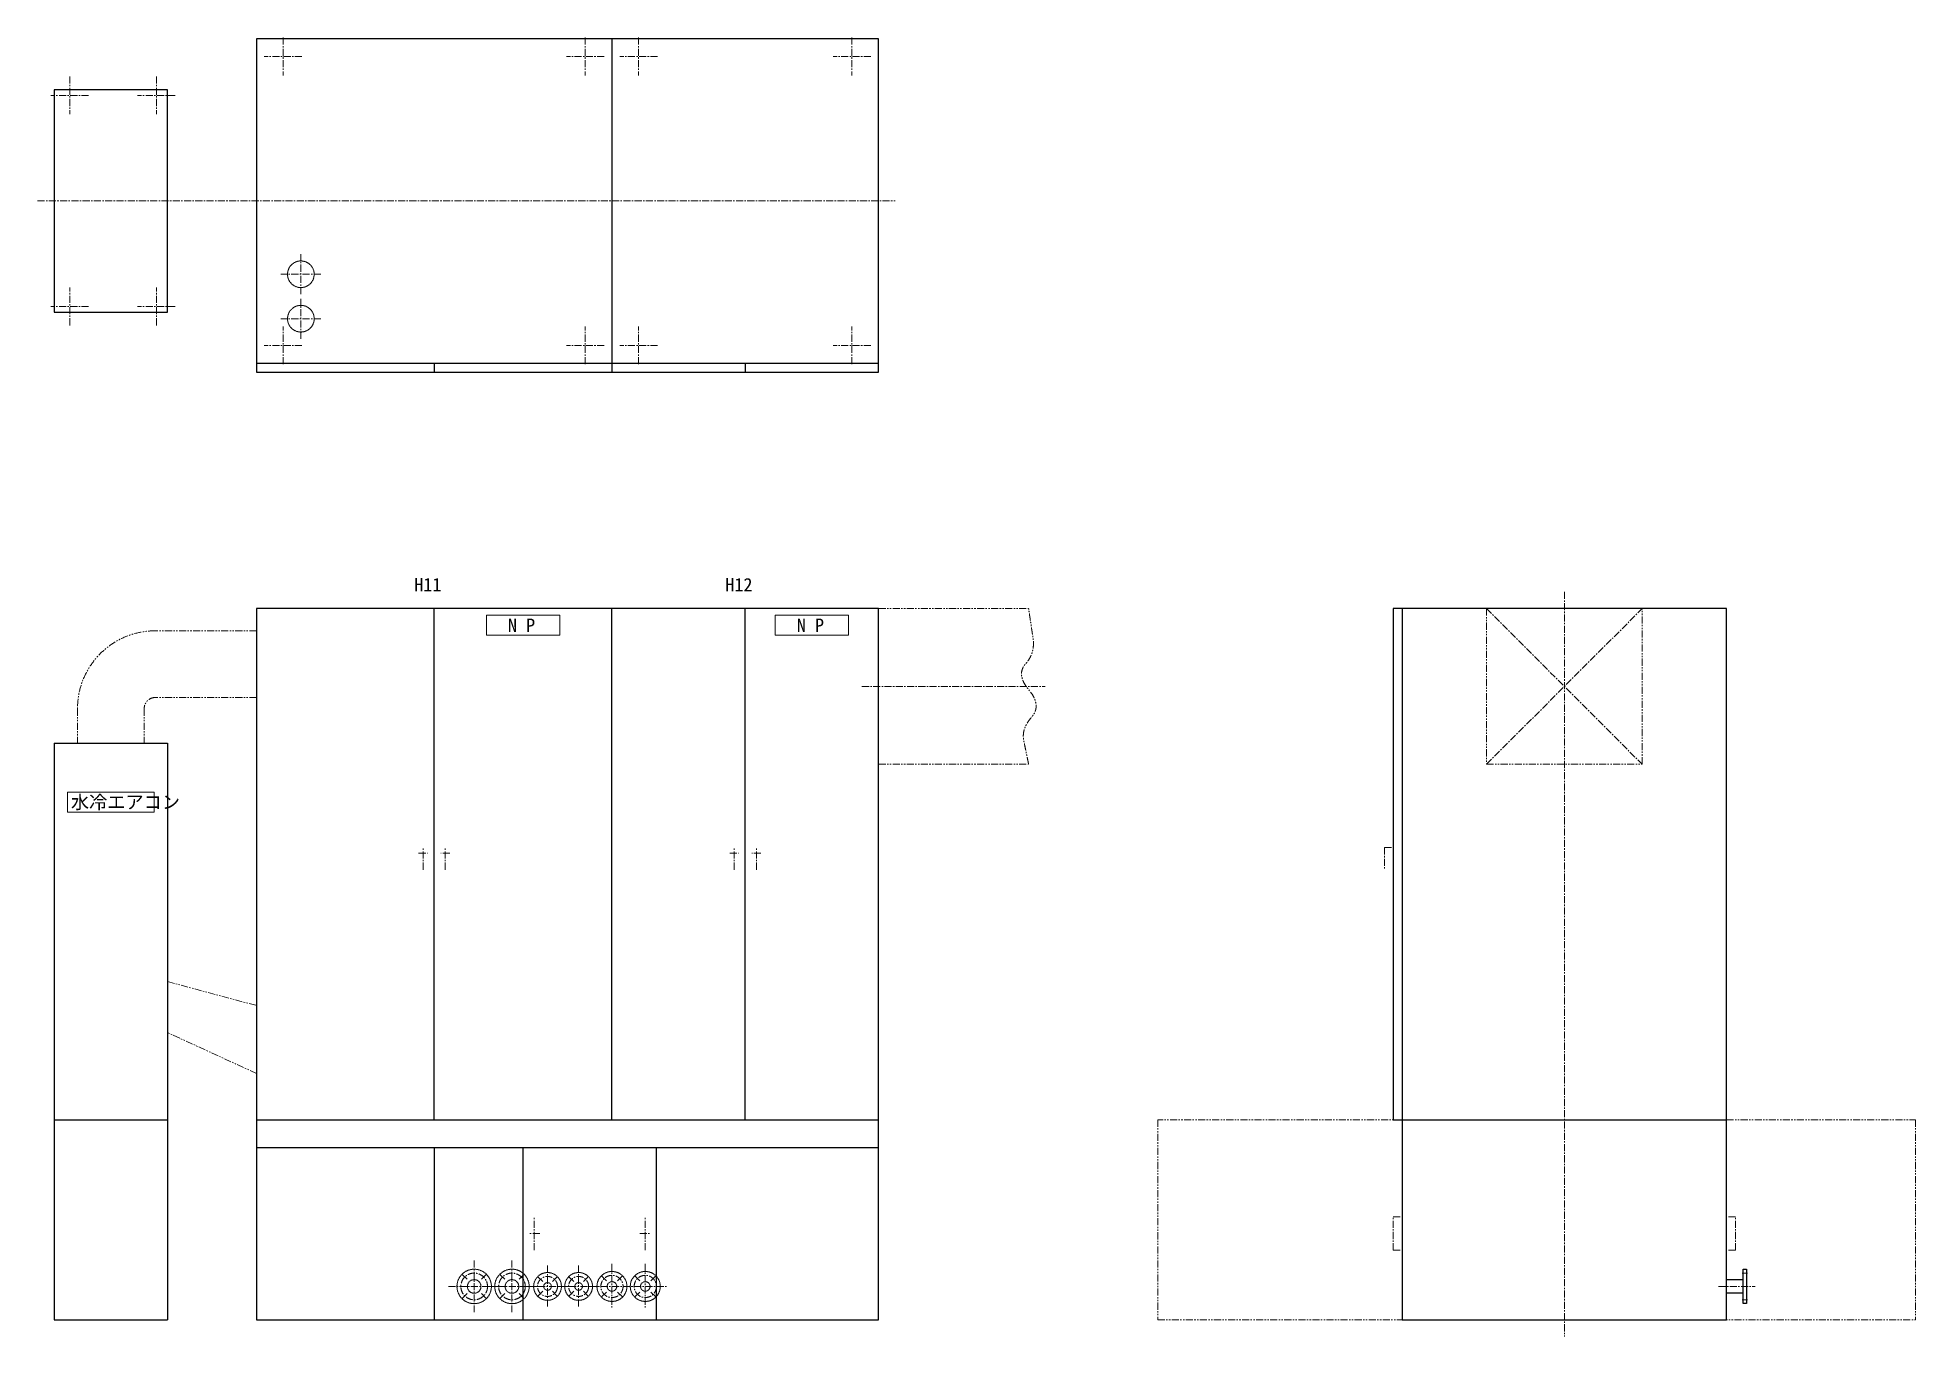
# Model space of a CAD drawing. Header units: millimetres. Extents: x -211 to 45495, y 24 to 52952.
# Drawn here: x 37044 to 45495, y 1701 to 7546 of the extents above; entities that cross this region are included whole.
import ezdxf

# ---------------------------------------------------------------- set-up
doc = ezdxf.new("R2010")
doc.units = ezdxf.units.MM
for name, pattern in [('CENTER', [50.7, 31.8, -6.3, 6.3, -6.3]), ('DASHED', [4, 3, -1]), ('PHANTOM', [63.3, 31.8, -6.3, 6.3, -6.3, 6.3, -6.3])]:
    doc.linetypes.add(name, pattern=pattern)
doc.layers.add('Layer1', color=7, linetype='Continuous')
doc.styles.add('ＭＳ 明朝', font='')
doc.styles.get('ＭＳ 明朝').set_extended_font_data('ＭＳ 明朝')

msp = doc.modelspace()

# ---------------------------------------------------------------- texts
at = {"layer": 'Layer1', "color": 6, "linetype": 'Continuous', "lineweight": 0, "style": 'ＭＳ 明朝'}
for s, p in [('H11', (38739, 5053.8)), ('H12', (40139, 5053.8)), ('\u3000N P ', (39079, 4871.4)), ('\u3000N P ', (40379, 4871.4)), ('水冷エアコン', (37194, 4075.6))]:
    msp.add_text(s, height=60, dxfattribs=at).set_placement(p)

# ---------------------------------------------------------------- blocks, each defined once
blk = doc.blocks.new('BLKF024')
at = {"layer": 'Layer1', "color": 7, "linetype": 'CENTER', "lineweight": 13}
for p, q in [((39009, 2042.5), (39009, 1810)), ((38976.7, 1958.6), (38956.5, 1978.7)), ((39041.4, 1958.6), (39061.5, 1978.7)), ((38892.8, 1926.2), (39125.3, 1926.2)), ((38976.7, 1893.9), (38956.5, 1873.7)), ((39041.4, 1893.9), (39061.5, 1873.7))]:
    blk.add_line(p, q, dxfattribs=at)
at = {"layer": 'Layer1', "color": 7, "linetype": 'DASHED', "lineweight": 13}
for radius in [77.5, 30.6]:
    blk.add_circle((39009, 1926.2), radius, dxfattribs=at)
at = {"layer": 'Layer1', "color": 7, "linetype": 'CENTER', "lineweight": 13}
blk.add_circle((39009, 1926.2), 60, dxfattribs=at)
blk = doc.blocks.new('BLKF025')
at = {"layer": 'Layer1', "color": 7, "linetype": 'CENTER', "lineweight": 13}
for p, q in [((39179, 2042.5), (39179, 1810)), ((39146.7, 1958.6), (39126.5, 1978.7)), ((39211.4, 1958.6), (39231.5, 1978.7)), ((39062.8, 1926.2), (39295.3, 1926.2)), ((39146.7, 1893.9), (39126.5, 1873.7)), ((39211.4, 1893.9), (39231.5, 1873.7))]:
    blk.add_line(p, q, dxfattribs=at)
at = {"layer": 'Layer1', "color": 7, "linetype": 'DASHED', "lineweight": 13}
for radius in [77.5, 30.6]:
    blk.add_circle((39179, 1926.2), radius, dxfattribs=at)
at = {"layer": 'Layer1', "color": 7, "linetype": 'CENTER', "lineweight": 13}
blk.add_circle((39179, 1926.2), 60, dxfattribs=at)
blk = doc.blocks.new('BLKF026')
at = {"layer": 'Layer1', "color": 7, "linetype": 'CENTER', "lineweight": 13}
for p, q in [((39317.3, 1948), (39297.1, 1968.1)), ((39339, 2020), (39339, 1832.5)), ((39360.8, 1948), (39380.9, 1968.1)), ((39245.3, 1926.2), (39432.8, 1926.2)), ((39317.3, 1904.5), (39297.1, 1884.3)), ((39360.8, 1904.5), (39380.9, 1884.3))]:
    blk.add_line(p, q, dxfattribs=at)
at = {"layer": 'Layer1', "color": 7, "linetype": 'DASHED', "lineweight": 13}
for radius in [62.5, 17.2]:
    blk.add_circle((39339, 1926.2), radius, dxfattribs=at)
at = {"layer": 'Layer1', "color": 7, "linetype": 'CENTER', "lineweight": 13}
blk.add_circle((39339, 1926.2), 45, dxfattribs=at)
blk = doc.blocks.new('BLKF027')
at = {"layer": 'Layer1', "color": 7, "linetype": 'CENTER', "lineweight": 13}
for p, q in [((39457.3, 1948), (39437.1, 1968.1)), ((39479, 2020), (39479, 1832.5)), ((39500.8, 1948), (39520.9, 1968.1)), ((39385.3, 1926.2), (39572.8, 1926.2)), ((39457.3, 1904.5), (39437.1, 1884.3)), ((39500.8, 1904.5), (39520.9, 1884.3))]:
    blk.add_line(p, q, dxfattribs=at)
at = {"layer": 'Layer1', "color": 7, "linetype": 'DASHED', "lineweight": 13}
for radius in [62.5, 17.2]:
    blk.add_circle((39479, 1926.2), radius, dxfattribs=at)
at = {"layer": 'Layer1', "color": 7, "linetype": 'CENTER', "lineweight": 13}
blk.add_circle((39479, 1926.2), 45, dxfattribs=at)
blk = doc.blocks.new('BLKF028')
at = {"layer": 'Layer1', "color": 7, "linetype": 'CENTER', "lineweight": 13}
for p, q in [((39603.7, 1951.5), (39583.6, 1971.7)), ((39629, 2027.5), (39629, 1825)), ((39654.3, 1951.5), (39674.5, 1971.7)), ((39527.8, 1926.2), (39730.3, 1926.2)), ((39603.7, 1901), (39583.6, 1880.8)), ((39654.3, 1901), (39674.5, 1880.8))]:
    blk.add_line(p, q, dxfattribs=at)
at = {"layer": 'Layer1', "color": 7, "linetype": 'DASHED', "lineweight": 13}
for radius in [67.5, 21.6]:
    blk.add_circle((39629, 1926.2), radius, dxfattribs=at)
at = {"layer": 'Layer1', "color": 7, "linetype": 'CENTER', "lineweight": 13}
blk.add_circle((39629, 1926.2), 50, dxfattribs=at)
blk = doc.blocks.new('BLKF029')
at = {"layer": 'Layer1', "color": 7, "linetype": 'CENTER', "lineweight": 13}
for p, q in [((39753.7, 1951.5), (39733.6, 1971.7)), ((39779, 2027.5), (39779, 1825)), ((39804.3, 1951.5), (39824.5, 1971.7)), ((39677.8, 1926.2), (39880.3, 1926.2)), ((39753.7, 1901), (39733.6, 1880.8)), ((39804.3, 1901), (39824.5, 1880.8))]:
    blk.add_line(p, q, dxfattribs=at)
at = {"layer": 'Layer1', "color": 7, "linetype": 'DASHED', "lineweight": 13}
for radius in [67.5, 21.6]:
    blk.add_circle((39779, 1926.2), radius, dxfattribs=at)
at = {"layer": 'Layer1', "color": 7, "linetype": 'CENTER', "lineweight": 13}
blk.add_circle((39779, 1926.2), 50, dxfattribs=at)
blk = doc.blocks.new('BLKF030')
at = {"layer": 'Layer1', "color": 7, "linetype": 'CENTER', "lineweight": 13}
for p, q in [((38229, 6390.6), (38229, 6570.6)), ((38319, 6480.6), (38139, 6480.6))]:
    blk.add_line(p, q, dxfattribs=at)
at = {"layer": 'Layer1', "color": 7, "linetype": 'DASHED', "lineweight": 13}
blk.add_circle((38229, 6480.6), 60, dxfattribs=at)
blk = doc.blocks.new('BLKF031')
at = {"layer": 'Layer1', "color": 7, "linetype": 'CENTER', "lineweight": 13}
for p, q in [((38229, 6190.6), (38229, 6370.6)), ((38319, 6280.6), (38139, 6280.6))]:
    blk.add_line(p, q, dxfattribs=at)
at = {"layer": 'Layer1', "color": 7, "linetype": 'DASHED', "lineweight": 13}
blk.add_circle((38229, 6280.6), 60, dxfattribs=at)
blk = doc.blocks.new('BLKF032')
at = {"layer": 'Layer1', "color": 7, "linetype": 'PHANTOM', "lineweight": 13}
for p, q in [((44265.1, 4976.2), (43565.1, 4976.2)), ((43565.1, 4976.2), (43565.1, 4276.2)), ((44265.1, 4276.2), (44265.1, 4976.2)), ((43565.1, 4276.2), (44265.1, 4276.2))]:
    blk.add_line(p, q, dxfattribs=at)
at = {"layer": 'Layer1', "color": 7, "linetype": 'CENTER', "lineweight": 13}
for p, q in [((43565.1, 4276.2), (44265.1, 4976.2)), ((43565.1, 4976.2), (44265.1, 4276.2))]:
    blk.add_line(p, q, dxfattribs=at)
blk = doc.blocks.new('BLKF033')
at = {"layer": 'Layer1', "color": 7, "linetype": 'CENTER', "lineweight": 13}
for p, q in [((43145.1, 2238.7), (43185.1, 2238.7)), ((43145.1, 2088.7), (43145.1, 2238.7)), ((43145.1, 2088.7), (43185.1, 2088.7))]:
    blk.add_line(p, q, dxfattribs=at)
blk = doc.blocks.new('BLKF034')
at = {"layer": 'Layer1', "color": 7, "linetype": 'CENTER', "lineweight": 13}
for p, q in [((44685.1, 2238.7), (44645.1, 2238.7)), ((44685.1, 2088.7), (44685.1, 2238.7)), ((44685.1, 2088.7), (44645.1, 2088.7))]:
    blk.add_line(p, q, dxfattribs=at)
blk = doc.blocks.new('BLKF035')
at = {"layer": 'Layer1', "color": 7, "linetype": 'CENTER', "lineweight": 13}
for p, q in [((44715.1, 1986.2), (44739.1, 1986.2)), ((44608.8, 1926.2), (44773.8, 1926.2)), ((44715.1, 1866.2), (44739.1, 1866.2))]:
    blk.add_line(p, q, dxfattribs=at)
at = {"layer": 'Layer1', "color": 3, "linetype": 'Continuous', "lineweight": 25}
for p, q in [((44719.1, 2003.7), (44735.1, 2003.7)), ((44719.1, 1848.7), (44719.1, 2003.7)), ((44735.1, 2003.7), (44735.1, 1848.7)), ((44735.1, 1848.7), (44719.1, 1848.7))]:
    blk.add_line(p, q, dxfattribs=at)

# ---------------------------------------------------------------- linework, layer by layer
at = {"layer": 'Layer1', "color": 3, "linetype": 'Continuous', "lineweight": 25}
for p, q in [((40829, 7540.6), (38029, 7540.6)), ((38029, 7540.6), (38029, 6040.6)), ((39629, 7540.6), (39629, 6040.6)), ((40829, 6040.6), (40829, 7540.6)), ((37629, 7310.6), (37119, 7310.6)), ((37119, 7310.6), (37119, 6310.6)), ((37629, 6310.6), (37629, 7310.6)), ((37119, 6310.6), (37629, 6310.6)), ((38029, 6080.6), (40829, 6080.6)), ((38029, 6040.6), (40829, 6040.6)), ((38829, 6080.6), (38829, 6040.6)), ((40229, 6080.6), (40229, 6040.6)), ((40829, 4976.2), (38029, 4976.2)), ((38029, 4976.2), (38029, 1776.2)), ((38829, 2676.2), (38829, 4976.2)), ((39629, 2676.2), (39629, 4976.2)), ((40229, 2676.2), (40229, 4976.2)), ((40829, 1776.2), (40829, 4976.2)), ((44645.1, 4976.2), (43145.1, 4976.2)), ((43145.1, 4976.2), (43145.1, 2676.2)), ((43185.1, 4976.2), (43185.1, 1776.2)), ((44645.1, 1776.2), (44645.1, 4976.2)), ((37119, 4371.2), (37119, 1776.2)), ((37119, 4371.2), (37629, 4371.2)), ((37629, 4371.2), (37629, 1776.2)), ((37119, 2676.2), (37629, 2676.2)), ((38029, 2676.2), (40829, 2676.2)), ((43145.1, 2676.2), (44645.1, 2676.2)), ((38029, 2551.2), (40829, 2551.2)), ((38829, 2551.2), (38829, 1776.2)), ((39229, 1776.2), (39229, 2551.2)), ((39829, 1776.2), (39829, 2551.2)), ((44719.1, 1956.5), (44645.1, 1956.5)), ((44719.1, 1896), (44645.1, 1896)), ((37119, 1776.2), (37629, 1776.2)), ((38029, 1776.2), (40829, 1776.2)), ((43185.1, 1776.2), (44645.1, 1776.2))]:
    msp.add_line(p, q, dxfattribs=at)
at = {"layer": 'Layer1', "color": 7, "linetype": 'CENTER', "lineweight": 13}
for p, q in [((38149, 7545.6), (38149, 7375.6)), ((39509, 7545.6), (39509, 7375.6)), ((39749, 7545.6), (39749, 7375.6)), ((40709, 7545.6), (40709, 7375.6)), ((38234, 7460.6), (38064, 7460.6)), ((39594, 7460.6), (39424, 7460.6)), ((39834, 7460.6), (39664, 7460.6)), ((40794, 7460.6), (40624, 7460.6)), ((37189, 7370.6), (37189, 7200.6)), ((37579, 7370.6), (37579, 7200.6)), ((37274, 7285.6), (37104, 7285.6)), ((37664, 7285.6), (37494, 7285.6)), ((37044, 6810.6), (40904, 6810.6)), ((37189, 6250.6), (37189, 6420.6)), ((37579, 6250.6), (37579, 6420.6)), ((37274, 6335.6), (37104, 6335.6)), ((37664, 6335.6), (37494, 6335.6)), ((38149, 6075.6), (38149, 6245.6)), ((39509, 6075.6), (39509, 6245.6)), ((39749, 6075.6), (39749, 6245.6)), ((40709, 6075.6), (40709, 6245.6)), ((38234, 6160.6), (38064, 6160.6)), ((39594, 6160.6), (39424, 6160.6)), ((39834, 6160.6), (39664, 6160.6)), ((40794, 6160.6), (40624, 6160.6)), ((43915.1, 5051.2), (43915.1, 1701.2)), ((40754, 4626.2), (41579, 4626.2)), ((38779, 3801.2), (38779, 3901.2)), ((38879, 3801.2), (38879, 3901.2)), ((40179, 3801.2), (40179, 3901.2)), ((40279, 3801.2), (40279, 3901.2)), ((43105.1, 3901.2), (43105.1, 3801.2)), ((43105.1, 3901.2), (43145.1, 3901.2)), ((38759, 3876.2), (38799, 3876.2)), ((38899, 3876.2), (38859, 3876.2)), ((40159, 3876.2), (40199, 3876.2)), ((40299, 3876.2), (40259, 3876.2)), ((39279, 2088.7), (39279, 2238.7)), ((39779, 2088.7), (39779, 2238.7)), ((39304, 2163.7), (39254, 2163.7)), ((39754, 2163.7), (39804, 2163.7))]:
    msp.add_line(p, q, dxfattribs=at)
at = {"layer": 'Layer1', "color": 7, "linetype": 'Continuous', "lineweight": 13}
for p, q in [((39394, 4946.4), (39064, 4946.4)), ((39064, 4946.4), (39064, 4856.4)), ((39394, 4856.4), (39394, 4946.4)), ((40694, 4946.4), (40364, 4946.4)), ((40364, 4946.4), (40364, 4856.4)), ((40694, 4856.4), (40694, 4946.4)), ((39064, 4856.4), (39394, 4856.4)), ((40364, 4856.4), (40694, 4856.4)), ((37569, 4150.6), (37179, 4150.6)), ((37179, 4150.6), (37179, 4060.6)), ((37569, 4060.6), (37569, 4150.6)), ((37179, 4060.6), (37569, 4060.6))]:
    msp.add_line(p, q, dxfattribs=at)
at = {"layer": 'Layer1', "color": 7, "linetype": 'PHANTOM', "lineweight": 13}
for p, q in [((40829, 4976.2), (41504, 4976.2)), ((38029, 4876.2), (37574, 4876.2)), ((38029, 4576.2), (37574, 4576.2)), ((37224, 4526.2), (37224, 4371.2)), ((37524, 4526.2), (37524, 4371.2)), ((40829, 4276.2), (41504, 4276.2)), ((37629, 3297.7), (38029, 3190.5)), ((38029, 2884.8), (37629, 3068.2)), ((43185.1, 2676.2), (42085.1, 2676.2)), ((42085.1, 2676.2), (42085.1, 1776.2)), ((44645.1, 2676.2), (45495.1, 2676.2)), ((45495.1, 2676.2), (45495.1, 1776.2)), ((42085.1, 1776.2), (45495.1, 1776.2))]:
    msp.add_line(p, q, dxfattribs=at)
for radius in [350, 50]:
    msp.add_arc((37574, 4526.2), radius, 90, 180, dxfattribs=at)
msp.add_open_spline([(41504, 4276.2), (41493.1, 4329.2), (41471.3, 4435), (41563.8, 4540.4), (41447.2, 4679.4), (41534, 4776.3), (41514, 4909.6), (41504, 4976.2)], degree=2, dxfattribs=at)

# ---------------------------------------------------------------- block references
at = {"layer": 'Layer1', "color": 7, "linetype": 'CENTER', "lineweight": 13}
for name in ['BLKF030', 'BLKF031', 'BLKF033', 'BLKF034', 'BLKF024', 'BLKF025', 'BLKF026', 'BLKF027', 'BLKF028', 'BLKF029']:
    msp.add_blockref(name, (0, 0), dxfattribs=at)
at = {"layer": 'Layer1', "color": 7, "linetype": 'PHANTOM', "lineweight": 13}
msp.add_blockref('BLKF032', (0, 0), dxfattribs=at)
at = {"layer": 'Layer1', "color": 3, "linetype": 'Continuous', "lineweight": 25}
msp.add_blockref('BLKF035', (0, 0), dxfattribs=at)

msp.set_redraw_order([(e.dxf.handle, doc.entitydb.next_handle()) for e in msp.query("TEXT MTEXT ATTDEF DIMENSION ARC_DIMENSION")])  # texts and dimensions are drawn at this point

doc.saveas('drawing.dxf')
